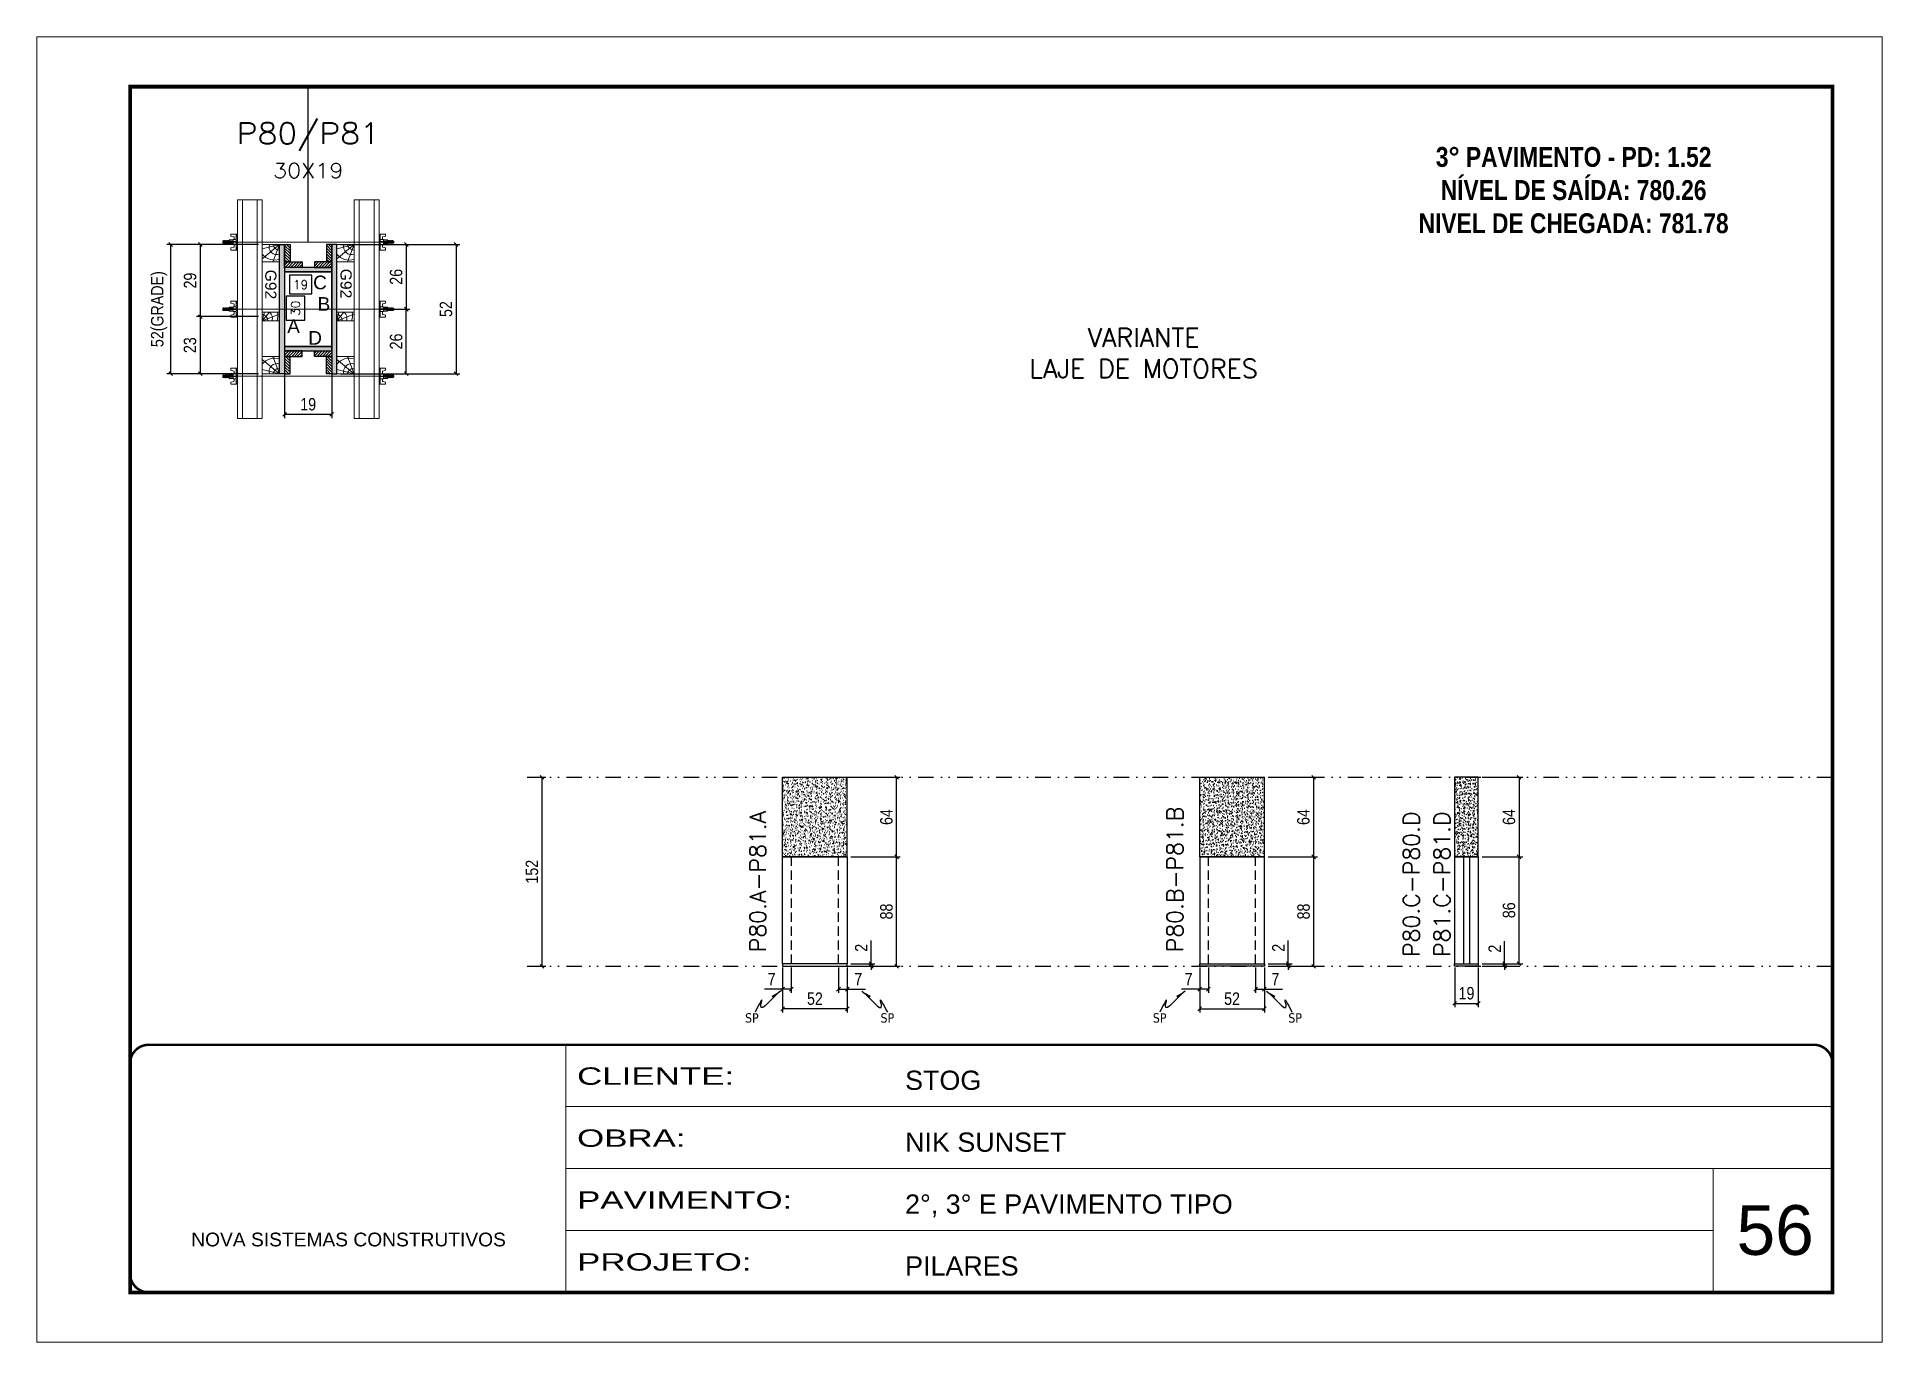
# Model space of a CAD drawing. Extents: x 808 to 7089, y -98 to 17032.
# Drawn here: x 5563 to 7048, y 1051 to 2101 of the extents above; entities that cross this region are included whole.
import ezdxf
from ezdxf.enums import TextEntityAlignment as Align

# ---------------------------------------------------------------- set-up
doc = ezdxf.new("R2010")
doc.units = 0
for name, pattern in [('CONTINUO', [0]), ('DASHED', [0.75, 0.5, -0.25]), ('DIVIDE2', [0.625, 0.25, -0.125, 0, -0.125, 0, -0.125]), ('HIDDEN', [0.375, 0.25, -0.125])]:
    doc.linetypes.add(name, pattern=pattern)
for name, color, linetype, lineweight in [('CARIMBO', 255, 'Continuous', 9), ('Folhas', 255, 'Continuous', 9), ('Hachura', 251, 'Continuous', 9), ('Madeira', 126, 'Continuous', 18), ('Perfil Metálico', 224, 'Continuous', 18), ('SARRAFO DE PRESSAO', 251, 'DASHED', 9), ('Texto Seção', 7, 'Continuous', 15)]:
    doc.layers.add(name, color=color, linetype=linetype, lineweight=lineweight)
for name, color, linetype in [('CHAPA', 1, 'Continuous'), ('COTA', 241, 'Continuous'), ('Cota Seção (2x)', 241, 'Continuous'), ('MEIO_PONT', 93, 'Continuous'), ('NOMENCLATURA', 7, 'Continuous'), ('Nível', 160, 'Continuous'), ('Painéis', 200, 'Continuous'), ('SARR_2.2x7', 40, 'Continuous'), ('SARRAFO', 251, 'Continuous'), ('Sarrafo de Pressão', 42, 'HIDDEN'), ('texto', 7, 'Continuous'), ('Texto de Titulo', 7, 'Continuous'), ('Texto Qtd Sarr', 242, 'Continuous'), ('TEXTO_GERAL', 7, 'Continuous')]:
    doc.layers.add(name, color=color, linetype=linetype)
doc.styles.add('ARIAL', font='arial.ttf')
doc.styles.add('COTA TECNICA', font='techl___.ttf', dxfattribs={"height": 10})
doc.styles.add('COTA TECNICA 2X', font='techl___.ttf', dxfattribs={"height": 10})
doc.styles.add('COTA TECNICA-50', font='techl___.ttf', dxfattribs={"height": 10})
doc.styles.add('REGUA-120', font='ROMANS.shx', dxfattribs={"height": 15})
doc.styles.add('ROMANC', font='techb___.ttf', dxfattribs={"height": 2.5})
doc.styles.add('ROMANS', font='romans.shx')
doc.styles.add('SANSSERIF', font='sas_____.pfb')
doc.styles.get("Standard").update_dxf_attribs({"font": 'arial.ttf'})
doc.styles.add('Tecnologia', font='')
doc.styles.get('Tecnologia').set_extended_font_data('Forgotten Futurist')
doc.dimstyles.new('COTA PAINEL-50', dxfattribs={"dimtxt": 10, "dimasz": 3, "dimexe": 3, "dimexo": 3, "dimgap": 3, "dimtad": 1, "dimdec": 1, "dimzin": 12, "dimdsep": 46, "dimtxsty": 'COTA TECNICA-50', "dimblk1": 'OBLIQUE', "dimblk2": 'OBLIQUE', "dimsah": 1, "dimcen": 0.9, "dimclrd": 4, "dimclre": 4, "dimclrt": 240, "dimadec": 1, "dimazin": 3, "dimtfac": 1, "dimtdec": 1, "dimtmove": 0, "dimatfit": 3, "dimfxl": 1, "dimtolj": 1, "dimtzin": 12, "dimarcsym": 0})
doc.dimstyles.new('PAINEL', dxfattribs={"dimtxt": 10, "dimasz": 3, "dimexe": 3, "dimexo": 3, "dimgap": 3, "dimtad": 1, "dimdec": 1, "dimzin": 12, "dimdsep": 46, "dimtxsty": 'COTA TECNICA', "dimblk1": 'OBLIQUE', "dimblk2": 'OBLIQUE', "dimsah": 1, "dimcen": 0.9, "dimclrd": 4, "dimclre": 4, "dimclrt": 240, "dimadec": 1, "dimazin": 3, "dimtfac": 1, "dimtdec": 1, "dimtmove": 0, "dimatfit": 3, "dimfxl": 1, "dimtolj": 1, "dimtzin": 12, "dimarcsym": 0})
doc.dimstyles.new('SECAO PILAR', dxfattribs={"dimtxt": 10, "dimasz": 3, "dimexe": 3, "dimexo": 3, "dimgap": 3, "dimtad": 1, "dimdec": 1, "dimlfac": 0.5, "dimzin": 12, "dimdsep": 46, "dimtxsty": 'COTA TECNICA 2X', "dimblk1": 'OBLIQUE', "dimblk2": 'OBLIQUE', "dimsah": 1, "dimcen": 0.9, "dimclrd": 256, "dimclre": 256, "dimclrt": 256, "dimadec": 1, "dimazin": 3, "dimtfac": 1, "dimtdec": 1, "dimtmove": 0, "dimatfit": 3, "dimfxl": 1, "dimtolj": 1, "dimtzin": 12, "dimarcsym": 0})
doc.dimstyles.new('SECÇÃO 2', dxfattribs={"dimtxt": 7, "dimasz": 6, "dimexe": 0.18, "dimexo": 2, "dimgap": -4, "dimtad": 3, "dimdec": 1, "dimlfac": 0.5, "dimzin": 12, "dimdsep": 46, "dimtxsty": 'ROMANS', "dimblk": 'ARCHTICK', "dimcen": 0.09, "dimse1": 1, "dimse2": 1, "dimsd1": 1, "dimsd2": 1, "dimclrd": 180, "dimclre": 5, "dimclrt": 1, "dimadec": 0, "dimazin": 3, "dimtfac": 1, "dimtdec": 1, "dimtofl": 0, "dimtmove": 0, "dimatfit": 3, "dimldrblk": 'ARCHTICK', "dimfxl": 1, "dimtolj": 1, "dimtzin": 0, "dimarcsym": 0})
doc.dimstyles.get("Standard").update_dxf_attribs({"dimtxt": 0.18, "dimasz": 0.18, "dimexe": 0.18, "dimexo": 0.0625, "dimgap": 0.09, "dimtad": 0, "dimtih": 1, "dimtoh": 1, "dimdec": 4, "dimzin": 0, "dimdsep": 46, "dimtxsty": 'Standard', "dimcen": 0.09, "dimadec": 0, "dimazin": 0, "dimtfac": 1, "dimtdec": 4, "dimtofl": 0, "dimtmove": 0, "dimatfit": 3, "dimfxl": 1, "dimtolj": 1, "dimtzin": 0, "dimarcsym": 0})
pattern_1 = [(135, (-17128.8774, 11332.9507), (-1.12253202, -1.12253202), [])]
pattern_2 = [(135, (-17128.8774, 11057.9507), (-1.12253202, -1.12253202), [])]
pattern_3 = [(45, (15265.4826, 24739.807), (-1.12253202, 1.12253202), [])]
pattern_4 = [(45, (15265.4826, 24699.807), (-1.12253202, 1.12253202), [])]

msp = doc.modelspace()

# ---------------------------------------------------------------- texts
at = {"layer": 'CARIMBO', "style": 'ARIAL'}
msp.add_text('56', height=40, dxfattribs=at).set_placement((6931.03, 1121.15))
at = {"layer": 'NOMENCLATURA', "color": 2, "insert": (6799.91, 2039.14), "char_height": 16, "attachment_point": 2, "style": 'ROMANC'}
msp.add_mtext_dynamic_manual_height_columns('\\P3° PAVIMENTO - PD: 1.52\\PNÍVEL DE SAÍDA: 780.26\\PNIVEL DE CHEGADA: 781.78', width=328.3607, gutter_width=1, heights=[0], dxfattribs=at)
at = {"layer": 'texto', "color": 0, "char_height": 7.5, "attachment_point": 5}
for insert in [(6138.57, 1311.74), (6247.59, 1311.74), (6466.76, 1311.74), (6575.79, 1311.74)]:
    msp.add_mtext('{\\fTahoma|b0|i0|c0|p34;\\C4;SP}', dxfattribs=dict(at, insert=insert))
at = {"layer": 'Texto Seção', "insert": (6252.92, 1826.68), "char_height": 15, "width": 401.7274, "attachment_point": 7, "style": 'REGUA-120'}
msp.add_mtext('\\pxqc;VARIANTE\\PLAJE DE MOTORES', dxfattribs=at)
at = {"layer": 'Texto Seção', "char_height": 13, "width": 285.3299, "attachment_point": 7, "rotation": 90, "style": 'REGUA-120'}
for s, insert in [('P80.A-P81.A', (6149.88, 1364.67)), ('P80.B-P81.B', (6485.54, 1364.67)), ('P80.C-P80.D', (6675.85, 1360.83)), ('P81.C-P81.D', (6700.46, 1360.83))]:
    msp.add_mtext(s, dxfattribs=dict(at, insert=insert))
at = {"layer": 'TEXTO_GERAL', "color": 0, "linetype": 'Continuous', "style": 'SANSSERIF'}
for p in [(5751.43, 1913.73), (5811.98, 1914.48)]:
    msp.add_text('G92', height=9, rotation=270, dxfattribs=at).set_placement(p, align=Align.MIDDLE_LEFT)
at = {"layer": 'TEXTO_GERAL', "style": 'ARIAL'}
for s, p in [('C', (5791.03, 1903.47)), ('B', (5794.14, 1886.16)), ('A', (5769.71, 1868.19)), ('D', (5787.03, 1858.87))]:
    msp.add_text(s, height=11, dxfattribs=at).set_placement(p, align=Align.MIDDLE_CENTER)

# ---------------------------------------------------------------- blocks, each defined once
blk = doc.blocks.new('9999999999')
at = {"color": 30, "linetype": 'CONTINUO'}
for p, q in [((98564.6, 34230.2), (98564.6, 34429.4)), ((98564.6, 34379.6), (99584, 34379.6)), ((98564.6, 34329.8), (99488, 34329.8)), ((99584, 34329.8), (99488, 34329.8)), ((99488, 34329.8), (99488, 34230.2)), ((98564.6, 34280), (99488, 34280))]:
    blk.add_line(p, q, dxfattribs=at)
at = {"color": 30, "linetype": 'CONTINUO', "const_width": 2}
blk.add_lwpolyline([(99584, 34230.2), (99584, 34414.4, 0.414214), (99569, 34429.4), (98229, 34429.4, 0.414214), (98214, 34414.4), (98214, 34245.2, 0.414214), (98229, 34230.2), (99584, 34230.2)], format="xyb", dxfattribs=at)
at = {"layer": 'Folhas'}
blk.add_lwpolyline([(98139, 34190.2), (99624, 34190.2), (99624, 35240.2), (98139, 35240.2)], close=True, dxfattribs=at)
at = {"layer": 'Folhas', "color": 30, "const_width": 3}
blk.add_lwpolyline([(98214, 34230.2), (99584, 34230.2), (99584, 35200.2), (98214, 35200.2)], close=True, dxfattribs=at)
at = {"color": 7, "linetype": 'Continuous', "ltscale": 5, "style": 'ARIAL'}
for s, height, p in [('STOG', 15.48, (98837.7, 34393.1)), ('NIK SUNSET', 15.48, (98837.7, 34343.3)), ('2°, 3° E PAVIMENTO TIPO', 15.483, (98837.7, 34293.5)), ('NOVA SISTEMAS CONSTRUTIVOS', 11.059, (98263.2, 34267.2)), ('PILARES', 15.48, (98837.7, 34243.7))]:
    blk.add_text(s, height=height, dxfattribs=at).set_placement(p)
at = {"layer": 'Folhas', "color": 7, "style": 'Tecnologia', "width": 1.5}
for s, p in [('CLIENTE:', (98573.7, 34397.2)), ('OBRA:', (98573.7, 34347.3)), ('PAVIMENTO:', (98573.7, 34297.5)), ('PROJETO:', (98573.7, 34247.7))]:
    blk.add_text(s, height=14, dxfattribs=at).set_placement(p)
blk = doc.blocks.new('_Oblique')
at = {"color": 0, "linetype": 'ByBlock', "lineweight": -2}
blk.add_line((-0.5, -0.5), (0.5, 0.5), dxfattribs=at)
blk = doc.blocks.new('*D1608')
at = {"layer": 'COTA', "color": 4, "lineweight": -2, "transparency": 16777216}
for p, q in [((5960.8, 1505.4), (5972.7, 1505.4)), ((5969.7, 1353.4), (5969.7, 1505.4)), ((5960.8, 1353.4), (5972.7, 1353.4))]:
    blk.add_line(p, q, dxfattribs=at)
at = {"layer": 'Defpoints', "color": 0, "transparency": 16777216}
for p in [(5957.8, 1505.4), (5969.7, 1505.4), (5957.8, 1353.4)]:
    blk.add_point(p, dxfattribs=at)
at = {"layer": 'COTA', "color": 4, "lineweight": -2, "transparency": 16777216, "xscale": 3, "yscale": 3, "zscale": 3}
for p, rotation in [((5969.7, 1505.4), 90), ((5969.7, 1353.4), 270)]:
    blk.add_blockref('_Oblique', p, dxfattribs=dict(at, rotation=rotation))
at = {"layer": 'COTA', "color": 240, "transparency": 16777216, "insert": (5961.6, 1429.4), "char_height": 10, "attachment_point": 5, "rotation": 90, "style": 'COTA TECNICA-50'}
blk.add_mtext('\\A1;152', dxfattribs=at)
blk = doc.blocks.new('*D203')
at = {"layer": 'COTA', "color": 4, "lineweight": -2, "transparency": 16777216}
for p, q in [((6163.3, 1352.4), (6163.3, 1316.1)), ((6215.3, 1352.4), (6215.3, 1316.1)), ((6215.3, 1319.1), (6163.3, 1319.1))]:
    blk.add_line(p, q, dxfattribs=at)
at = {"layer": 'Defpoints', "color": 0, "transparency": 16777216}
for p in [(6163.3, 1355.4), (6215.3, 1355.4), (6163.3, 1319.1)]:
    blk.add_point(p, dxfattribs=at)
at = {"layer": 'COTA', "color": 4, "lineweight": -2, "transparency": 16777216, "xscale": 3, "yscale": 3, "zscale": 3, "rotation": 180}
blk.add_blockref('_Oblique', (6163.3, 1319.1), dxfattribs=at)
at = {"layer": 'COTA', "color": 4, "lineweight": -2, "transparency": 16777216, "xscale": 3, "yscale": 3, "zscale": 3}
blk.add_blockref('_Oblique', (6215.3, 1319.1), dxfattribs=at)
at = {"layer": 'COTA', "color": 240, "transparency": 16777216, "insert": (6189.3, 1327.2), "char_height": 10, "attachment_point": 5, "style": 'COTA TECNICA'}
blk.add_mtext('\\A1;52', dxfattribs=at)
blk = doc.blocks.new('*D204')
at = {"layer": 'COTA', "color": 4, "lineweight": -2, "transparency": 16777216}
for p, q in [((6208.3, 1352.4), (6208.3, 1331.9)), ((6215.3, 1350.4), (6215.3, 1331.9)), ((6208.3, 1334.9), (6215.3, 1334.9)), ((6215.3, 1334.9), (6230.1, 1334.9))]:
    blk.add_line(p, q, dxfattribs=at)
at = {"layer": 'Defpoints', "color": 0, "transparency": 16777216}
for p in [(6208.3, 1355.4), (6215.3, 1353.4), (6215.3, 1334.9)]:
    blk.add_point(p, dxfattribs=at)
at = {"layer": 'COTA', "color": 4, "lineweight": -2, "transparency": 16777216, "xscale": 3, "yscale": 3, "zscale": 3, "rotation": 180}
blk.add_blockref('_Oblique', (6208.3, 1334.9), dxfattribs=at)
at = {"layer": 'COTA', "color": 4, "lineweight": -2, "transparency": 16777216, "xscale": 3, "yscale": 3, "zscale": 3}
blk.add_blockref('_Oblique', (6215.3, 1334.9), dxfattribs=at)
at = {"layer": 'COTA', "color": 240, "transparency": 16777216, "insert": (6224.2, 1343), "char_height": 10, "attachment_point": 5, "style": 'COTA TECNICA-50'}
blk.add_mtext('\\A1;7', dxfattribs=at)
blk = doc.blocks.new('*D205')
at = {"layer": 'COTA', "color": 4, "lineweight": -2, "transparency": 16777216}
for p, q in [((6170.3, 1352.4), (6170.3, 1331.9)), ((6163.3, 1350.4), (6163.3, 1331.9)), ((6163.3, 1334.9), (6148.6, 1334.9)), ((6170.3, 1334.9), (6163.3, 1334.9))]:
    blk.add_line(p, q, dxfattribs=at)
at = {"layer": 'Defpoints', "color": 0, "transparency": 16777216}
for p in [(6163.3, 1353.4), (6170.3, 1355.4), (6163.3, 1334.9)]:
    blk.add_point(p, dxfattribs=at)
at = {"layer": 'COTA', "color": 4, "lineweight": -2, "transparency": 16777216, "xscale": 3, "yscale": 3, "zscale": 3, "rotation": 180}
blk.add_blockref('_Oblique', (6163.3, 1334.9), dxfattribs=at)
at = {"layer": 'COTA', "color": 4, "lineweight": -2, "transparency": 16777216, "xscale": 3, "yscale": 3, "zscale": 3}
blk.add_blockref('_Oblique', (6170.3, 1334.9), dxfattribs=at)
at = {"layer": 'COTA', "color": 240, "transparency": 16777216, "insert": (6154.5, 1343), "char_height": 10, "attachment_point": 5, "style": 'COTA TECNICA-50'}
blk.add_mtext('\\A1;7', dxfattribs=at)
blk = doc.blocks.new('*D206')
at = {"layer": 'COTA', "color": 4, "linetype": 'ByBlock', "lineweight": -2, "transparency": 16777216}
for p, q in [((6218.3, 1441.4), (6258, 1441.4)), ((6255, 1353.4), (6255, 1441.4)), ((6218.3, 1353.4), (6258, 1353.4))]:
    blk.add_line(p, q, dxfattribs=at)
at = {"layer": 'Defpoints', "color": 0, "linetype": 'ByBlock', "transparency": 16777216}
for p in [(6215.3, 1441.4), (6255, 1441.4), (6215.3, 1353.4)]:
    blk.add_point(p, dxfattribs=at)
at = {"layer": 'COTA', "color": 4, "linetype": 'ByBlock', "lineweight": -2, "transparency": 16777216, "xscale": 3, "yscale": 3, "zscale": 3}
for p, rotation in [((6255, 1441.4), 90), ((6255, 1353.4), 270)]:
    blk.add_blockref('_Oblique', p, dxfattribs=dict(at, rotation=rotation))
at = {"layer": 'COTA', "color": 240, "linetype": 'ByBlock', "transparency": 16777216, "insert": (6246.9, 1397.4), "char_height": 10, "attachment_point": 5, "rotation": 90, "style": 'COTA TECNICA'}
blk.add_mtext('\\A1;88', dxfattribs=at)
blk = doc.blocks.new('*D207')
at = {"layer": 'COTA', "color": 4, "lineweight": -2, "transparency": 16777216}
for p, q in [((6234.6, 1355.4), (6234.6, 1374.2)), ((6218.3, 1355.4), (6237.6, 1355.4)), ((6218.3, 1353.4), (6237.6, 1353.4)), ((6234.6, 1353.4), (6234.6, 1355.4)), ((6234.6, 1353.4), (6234.6, 1350.4))]:
    blk.add_line(p, q, dxfattribs=at)
at = {"layer": 'Defpoints', "color": 0, "transparency": 16777216}
for p in [(6215.3, 1355.4), (6215.3, 1353.4), (6234.6, 1353.4)]:
    blk.add_point(p, dxfattribs=at)
at = {"layer": 'COTA', "color": 4, "lineweight": -2, "transparency": 16777216, "xscale": 3, "yscale": 3, "zscale": 3}
for p, rotation in [((6234.6, 1355.4), 270), ((6234.6, 1353.4), 90)]:
    blk.add_blockref('_Oblique', p, dxfattribs=dict(at, rotation=rotation))
at = {"layer": 'COTA', "color": 240, "transparency": 16777216, "insert": (6226.6, 1368.2), "char_height": 10, "attachment_point": 5, "rotation": 90, "style": 'COTA TECNICA-50'}
blk.add_mtext('\\A1;2', dxfattribs=at)
blk = doc.blocks.new('*D208')
at = {"layer": 'COTA', "color": 4, "linetype": 'ByBlock', "lineweight": -2, "transparency": 16777216}
for p, q in [((6218.3, 1441.4), (6258, 1441.4)), ((6255, 1353.4), (6255, 1441.4)), ((6218.3, 1353.4), (6258, 1353.4))]:
    blk.add_line(p, q, dxfattribs=at)
at = {"layer": 'Defpoints', "color": 0, "linetype": 'ByBlock', "transparency": 16777216}
for p in [(6215.3, 1441.4), (6255, 1441.4), (6215.3, 1353.4)]:
    blk.add_point(p, dxfattribs=at)
at = {"layer": 'COTA', "color": 4, "linetype": 'ByBlock', "lineweight": -2, "transparency": 16777216, "xscale": 3, "yscale": 3, "zscale": 3}
for p, rotation in [((6255, 1441.4), 90), ((6255, 1353.4), 270)]:
    blk.add_blockref('_Oblique', p, dxfattribs=dict(at, rotation=rotation))
at = {"layer": 'COTA', "color": 240, "linetype": 'ByBlock', "transparency": 16777216, "insert": (6246.9, 1397.4), "char_height": 10, "attachment_point": 5, "rotation": 90, "style": 'COTA TECNICA'}
blk.add_mtext('\\A1;88', dxfattribs=at)
blk = doc.blocks.new('*D209')
at = {"layer": 'COTA', "color": 4, "lineweight": -2, "transparency": 16777216}
for p, q in [((6184.3, 1505.4), (6258, 1505.4)), ((6255, 1441.4), (6255, 1505.4)), ((6218.3, 1441.4), (6258, 1441.4))]:
    blk.add_line(p, q, dxfattribs=at)
at = {"layer": 'Defpoints', "color": 0, "transparency": 16777216}
for p in [(6181.3, 1505.4), (6255, 1505.4), (6215.3, 1441.4)]:
    blk.add_point(p, dxfattribs=at)
at = {"layer": 'COTA', "color": 4, "lineweight": -2, "transparency": 16777216, "xscale": 3, "yscale": 3, "zscale": 3}
for p, rotation in [((6255, 1505.4), 90), ((6255, 1441.4), 270)]:
    blk.add_blockref('_Oblique', p, dxfattribs=dict(at, rotation=rotation))
at = {"layer": 'COTA', "color": 240, "transparency": 16777216, "insert": (6246.9, 1473.4), "char_height": 10, "attachment_point": 5, "rotation": 90, "style": 'COTA TECNICA-50'}
blk.add_mtext('\\A1;64', dxfattribs=at)
blk = doc.blocks.new('*D210')
at = {"layer": 'COTA', "color": 4, "lineweight": -2, "transparency": 16777216}
for p, q in [((6499, 1352.4), (6499, 1316.1)), ((6551, 1352.4), (6551, 1316.1)), ((6499, 1319.1), (6551, 1319.1))]:
    blk.add_line(p, q, dxfattribs=at)
at = {"layer": 'Defpoints', "color": 0, "transparency": 16777216}
for p in [(6499, 1355.4), (6551, 1355.4), (6551, 1319.1)]:
    blk.add_point(p, dxfattribs=at)
at = {"layer": 'COTA', "color": 4, "lineweight": -2, "transparency": 16777216, "xscale": 3, "yscale": 3, "zscale": 3, "rotation": 180}
blk.add_blockref('_Oblique', (6499, 1319.1), dxfattribs=at)
at = {"layer": 'COTA', "color": 4, "lineweight": -2, "transparency": 16777216, "xscale": 3, "yscale": 3, "zscale": 3}
blk.add_blockref('_Oblique', (6551, 1319.1), dxfattribs=at)
at = {"layer": 'COTA', "color": 240, "transparency": 16777216, "insert": (6525, 1327.2), "char_height": 10, "attachment_point": 5, "style": 'COTA TECNICA'}
blk.add_mtext('\\A1;52', dxfattribs=at)
blk = doc.blocks.new('*D211')
at = {"layer": 'COTA', "color": 4, "lineweight": -2, "transparency": 16777216}
for p, q in [((6506, 1352.4), (6506, 1331.9)), ((6499, 1350.4), (6499, 1331.9)), ((6499, 1334.9), (6484.3, 1334.9)), ((6506, 1334.9), (6499, 1334.9))]:
    blk.add_line(p, q, dxfattribs=at)
at = {"layer": 'Defpoints', "color": 0, "transparency": 16777216}
for p in [(6499, 1353.4), (6506, 1355.4), (6499, 1334.9)]:
    blk.add_point(p, dxfattribs=at)
at = {"layer": 'COTA', "color": 4, "lineweight": -2, "transparency": 16777216, "xscale": 3, "yscale": 3, "zscale": 3, "rotation": 180}
blk.add_blockref('_Oblique', (6499, 1334.9), dxfattribs=at)
at = {"layer": 'COTA', "color": 4, "lineweight": -2, "transparency": 16777216, "xscale": 3, "yscale": 3, "zscale": 3}
blk.add_blockref('_Oblique', (6506, 1334.9), dxfattribs=at)
at = {"layer": 'COTA', "color": 240, "transparency": 16777216, "insert": (6490.1, 1343), "char_height": 10, "attachment_point": 5, "style": 'COTA TECNICA-50'}
blk.add_mtext('\\A1;7', dxfattribs=at)
blk = doc.blocks.new('*D212')
at = {"layer": 'COTA', "color": 4, "lineweight": -2, "transparency": 16777216}
for p, q in [((6544, 1352.4), (6544, 1331.9)), ((6551, 1350.4), (6551, 1331.9)), ((6544, 1334.9), (6551, 1334.9)), ((6551, 1334.9), (6565.7, 1334.9))]:
    blk.add_line(p, q, dxfattribs=at)
at = {"layer": 'Defpoints', "color": 0, "transparency": 16777216}
for p in [(6544, 1355.4), (6551, 1353.4), (6551, 1334.9)]:
    blk.add_point(p, dxfattribs=at)
at = {"layer": 'COTA', "color": 4, "lineweight": -2, "transparency": 16777216, "xscale": 3, "yscale": 3, "zscale": 3, "rotation": 180}
blk.add_blockref('_Oblique', (6544, 1334.9), dxfattribs=at)
at = {"layer": 'COTA', "color": 4, "lineweight": -2, "transparency": 16777216, "xscale": 3, "yscale": 3, "zscale": 3}
blk.add_blockref('_Oblique', (6551, 1334.9), dxfattribs=at)
at = {"layer": 'COTA', "color": 240, "transparency": 16777216, "insert": (6559.9, 1343), "char_height": 10, "attachment_point": 5, "style": 'COTA TECNICA-50'}
blk.add_mtext('\\A1;7', dxfattribs=at)
blk = doc.blocks.new('*D213')
at = {"layer": 'COTA', "color": 4, "linetype": 'ByBlock', "lineweight": -2, "transparency": 16777216}
for p, q in [((6554, 1441.4), (6593.7, 1441.4)), ((6590.7, 1353.4), (6590.7, 1441.4)), ((6554, 1353.4), (6593.7, 1353.4))]:
    blk.add_line(p, q, dxfattribs=at)
at = {"layer": 'Defpoints', "color": 0, "linetype": 'ByBlock', "transparency": 16777216}
for p in [(6551, 1441.4), (6590.7, 1441.4), (6551, 1353.4)]:
    blk.add_point(p, dxfattribs=at)
at = {"layer": 'COTA', "color": 4, "linetype": 'ByBlock', "lineweight": -2, "transparency": 16777216, "xscale": 3, "yscale": 3, "zscale": 3}
for p, rotation in [((6590.7, 1441.4), 90), ((6590.7, 1353.4), 270)]:
    blk.add_blockref('_Oblique', p, dxfattribs=dict(at, rotation=rotation))
at = {"layer": 'COTA', "color": 240, "linetype": 'ByBlock', "transparency": 16777216, "insert": (6582.6, 1397.4), "char_height": 10, "attachment_point": 5, "rotation": 90, "style": 'COTA TECNICA'}
blk.add_mtext('\\A1;88', dxfattribs=at)
blk = doc.blocks.new('*D214')
at = {"layer": 'COTA', "color": 4, "lineweight": -2, "transparency": 16777216}
for p, q in [((6570.3, 1355.4), (6570.3, 1374.2)), ((6554, 1355.4), (6573.3, 1355.4)), ((6554, 1353.4), (6573.3, 1353.4)), ((6570.3, 1353.4), (6570.3, 1355.4)), ((6570.3, 1353.4), (6570.3, 1350.4))]:
    blk.add_line(p, q, dxfattribs=at)
at = {"layer": 'Defpoints', "color": 0, "transparency": 16777216}
for p in [(6551, 1355.4), (6551, 1353.4), (6570.3, 1353.4)]:
    blk.add_point(p, dxfattribs=at)
at = {"layer": 'COTA', "color": 4, "lineweight": -2, "transparency": 16777216, "xscale": 3, "yscale": 3, "zscale": 3}
for p, rotation in [((6570.3, 1355.4), 270), ((6570.3, 1353.4), 90)]:
    blk.add_blockref('_Oblique', p, dxfattribs=dict(at, rotation=rotation))
at = {"layer": 'COTA', "color": 240, "transparency": 16777216, "insert": (6562.3, 1368.2), "char_height": 10, "attachment_point": 5, "rotation": 90, "style": 'COTA TECNICA-50'}
blk.add_mtext('\\A1;2', dxfattribs=at)
blk = doc.blocks.new('*D215')
at = {"layer": 'COTA', "color": 4, "linetype": 'ByBlock', "lineweight": -2, "transparency": 16777216}
for p, q in [((6554, 1441.4), (6593.7, 1441.4)), ((6590.7, 1353.4), (6590.7, 1441.4)), ((6554, 1353.4), (6593.7, 1353.4))]:
    blk.add_line(p, q, dxfattribs=at)
at = {"layer": 'Defpoints', "color": 0, "linetype": 'ByBlock', "transparency": 16777216}
for p in [(6551, 1441.4), (6590.7, 1441.4), (6551, 1353.4)]:
    blk.add_point(p, dxfattribs=at)
at = {"layer": 'COTA', "color": 4, "linetype": 'ByBlock', "lineweight": -2, "transparency": 16777216, "xscale": 3, "yscale": 3, "zscale": 3}
for p, rotation in [((6590.7, 1441.4), 90), ((6590.7, 1353.4), 270)]:
    blk.add_blockref('_Oblique', p, dxfattribs=dict(at, rotation=rotation))
at = {"layer": 'COTA', "color": 240, "linetype": 'ByBlock', "transparency": 16777216, "insert": (6582.6, 1397.4), "char_height": 10, "attachment_point": 5, "rotation": 90, "style": 'COTA TECNICA'}
blk.add_mtext('\\A1;88', dxfattribs=at)
blk = doc.blocks.new('*D57')
at = {"layer": 'COTA', "color": 4, "lineweight": -2, "transparency": 16777216}
for p, q in [((6554, 1505.4), (6593.7, 1505.4)), ((6590.7, 1441.4), (6590.7, 1505.4)), ((6554, 1441.4), (6593.7, 1441.4))]:
    blk.add_line(p, q, dxfattribs=at)
at = {"layer": 'Defpoints', "color": 0, "transparency": 16777216}
for p in [(6551, 1505.4), (6590.7, 1505.4), (6551, 1441.4)]:
    blk.add_point(p, dxfattribs=at)
at = {"layer": 'COTA', "color": 4, "lineweight": -2, "transparency": 16777216, "xscale": 3, "yscale": 3, "zscale": 3}
for p, rotation in [((6590.7, 1505.4), 90), ((6590.7, 1441.4), 270)]:
    blk.add_blockref('_Oblique', p, dxfattribs=dict(at, rotation=rotation))
at = {"layer": 'COTA', "color": 240, "transparency": 16777216, "insert": (6582.5, 1473.4), "char_height": 10, "attachment_point": 5, "rotation": 90, "style": 'COTA TECNICA-50'}
blk.add_mtext('\\A1;64', dxfattribs=at)
blk = doc.blocks.new('*D58')
at = {"layer": 'COTA', "color": 4, "lineweight": -2, "transparency": 16777216}
for p, q in [((6704.2, 1352.4), (6704.2, 1320.5)), ((6723.2, 1352.4), (6723.2, 1320.5)), ((6704.2, 1323.5), (6723.2, 1323.5))]:
    blk.add_line(p, q, dxfattribs=at)
at = {"layer": 'Defpoints', "color": 0, "transparency": 16777216}
for p in [(6704.2, 1355.4), (6723.2, 1355.4), (6723.2, 1323.5)]:
    blk.add_point(p, dxfattribs=at)
at = {"layer": 'COTA', "color": 4, "lineweight": -2, "transparency": 16777216, "xscale": 3, "yscale": 3, "zscale": 3, "rotation": 180}
blk.add_blockref('_Oblique', (6704.2, 1323.5), dxfattribs=at)
at = {"layer": 'COTA', "color": 4, "lineweight": -2, "transparency": 16777216, "xscale": 3, "yscale": 3, "zscale": 3}
blk.add_blockref('_Oblique', (6723.2, 1323.5), dxfattribs=at)
at = {"layer": 'COTA', "color": 240, "transparency": 16777216, "insert": (6713.7, 1331.6), "char_height": 10, "attachment_point": 5, "style": 'COTA TECNICA'}
blk.add_mtext('\\A1;19', dxfattribs=at)
blk = doc.blocks.new('*D59')
at = {"layer": 'COTA', "color": 4, "lineweight": -2, "transparency": 16777216}
for p, q in [((6744.4, 1355.4), (6744.4, 1373.5)), ((6726.2, 1355.4), (6747.4, 1355.4)), ((6726.2, 1353.4), (6747.4, 1353.4)), ((6744.4, 1353.4), (6744.4, 1355.4)), ((6744.4, 1353.4), (6744.4, 1350.4))]:
    blk.add_line(p, q, dxfattribs=at)
at = {"layer": 'Defpoints', "color": 0, "transparency": 16777216}
for p in [(6723.2, 1355.4), (6723.2, 1353.4), (6744.4, 1355.4)]:
    blk.add_point(p, dxfattribs=at)
at = {"layer": 'COTA', "color": 4, "lineweight": -2, "transparency": 16777216, "xscale": 3, "yscale": 3, "zscale": 3}
for p, rotation in [((6744.4, 1355.4), 270), ((6744.4, 1353.4), 90)]:
    blk.add_blockref('_Oblique', p, dxfattribs=dict(at, rotation=rotation))
at = {"layer": 'COTA', "color": 240, "transparency": 16777216, "insert": (6736.4, 1367.5), "char_height": 10, "attachment_point": 5, "rotation": 90, "style": 'COTA TECNICA-50'}
blk.add_mtext('\\A1;2', dxfattribs=at)
blk = doc.blocks.new('*D1564')
at = {"layer": 'COTA', "color": 4, "linetype": 'ByBlock', "lineweight": -2, "transparency": 16777216}
for p, q in [((6726.2, 1505.4), (6759, 1505.4)), ((6756, 1505.4), (6756, 1441.4)), ((6726.2, 1441.4), (6759, 1441.4))]:
    blk.add_line(p, q, dxfattribs=at)
at = {"layer": 'Defpoints', "color": 0, "linetype": 'ByBlock', "transparency": 16777216}
for p in [(6723.2, 1505.4), (6723.2, 1441.4), (6756, 1441.4)]:
    blk.add_point(p, dxfattribs=at)
at = {"layer": 'COTA', "color": 4, "linetype": 'ByBlock', "lineweight": -2, "transparency": 16777216, "xscale": 3, "yscale": 3, "zscale": 3}
for p, rotation in [((6756, 1505.4), 90), ((6756, 1441.4), 270)]:
    blk.add_blockref('_Oblique', p, dxfattribs=dict(at, rotation=rotation))
at = {"layer": 'COTA', "color": 240, "linetype": 'ByBlock', "transparency": 16777216, "insert": (6747.9, 1473.4), "char_height": 10, "attachment_point": 5, "rotation": 90, "style": 'COTA TECNICA'}
blk.add_mtext('\\A1;64', dxfattribs=at)
blk = doc.blocks.new('*D60')
at = {"layer": 'COTA', "color": 4, "lineweight": -2, "transparency": 16777216}
for p, q in [((6726.2, 1441.4), (6759, 1441.4)), ((6756, 1355.4), (6756, 1441.4)), ((6726.2, 1355.4), (6759, 1355.4))]:
    blk.add_line(p, q, dxfattribs=at)
at = {"layer": 'Defpoints', "color": 0, "transparency": 16777216}
for p in [(6723.2, 1441.4), (6756, 1441.4), (6723.2, 1355.4)]:
    blk.add_point(p, dxfattribs=at)
at = {"layer": 'COTA', "color": 4, "lineweight": -2, "transparency": 16777216, "xscale": 3, "yscale": 3, "zscale": 3}
for p, rotation in [((6756, 1441.4), 90), ((6756, 1355.4), 270)]:
    blk.add_blockref('_Oblique', p, dxfattribs=dict(at, rotation=rotation))
at = {"layer": 'COTA', "color": 240, "transparency": 16777216, "insert": (6747.9, 1398.4), "char_height": 10, "attachment_point": 5, "rotation": 90, "style": 'COTA TECNICA-50'}
blk.add_mtext('\\A1;86', dxfattribs=at)
blk = doc.blocks.new('titulo1')
at = {"layer": 'Defpoints', "color": 252, "linetype": 'HIDDEN', "ltscale": 2}
blk.add_line((0, 0), (0, 125), dxfattribs=at)
at = {"layer": 'Defpoints', "style": 'ROMANS', "oblique": 15}
blk.add_attdef('FOLHA', text='', height=10, dxfattribs=at).set_placement((0, 15.6), align=Align.MIDDLE_CENTER)
at = {"layer": 'Texto Qtd Sarr', "color": 3, "style": 'ROMANS', "oblique": 15}
for tag, height, p in [('TITULO', 17, (0, 71.4)), ('SEÇÃO', 12, (0, 41.5))]:
    blk.add_attdef(tag, text='', height=height, dxfattribs=at).set_placement(p, align=Align.MIDDLE_CENTER)
blk = doc.blocks.new('*D61')
at = {"layer": 'Cota Seção (2x)', "color": 180, "lineweight": -2, "transparency": 16777216}
for p, q in [((5778.8, 1892.4), (5763.8, 1892.4)), ((5763.8, 1892.4), (5763.8, 1873.1)), ((5778.8, 1873.1), (5778.8, 1892.4)), ((5763.8, 1873.1), (5778.8, 1873.1))]:
    blk.add_line(p, q, dxfattribs=at)
at = {"layer": 'Defpoints', "color": 0, "transparency": 16777216}
for p in [(5760.3, 1931.5), (5760.3, 1871.5), (5782.8, 1871.5)]:
    blk.add_point(p, dxfattribs=at)
at = {"layer": 'Cota Seção (2x)', "color": 1, "transparency": 16777216, "insert": (5771.3, 1882.7), "char_height": 7, "attachment_point": 5, "rotation": 90, "style": 'ROMANS'}
blk.add_mtext('\\A1;30', dxfattribs=at)
blk = doc.blocks.new('_ArchTick')
at = {"color": 0, "linetype": 'ByBlock', "const_width": 0.15}
blk.add_lwpolyline([(-0.5, -0.5), (0.5, 0.5)], dxfattribs=at)
blk = doc.blocks.new('*D62')
at = {"layer": 'Cota Seção (2x)', "color": 180, "lineweight": -2, "transparency": 16777216}
for p, q in [((5784.4, 1909.2), (5766.4, 1909.2)), ((5766.4, 1909.2), (5766.4, 1894.2)), ((5784.4, 1894.2), (5784.4, 1909.2)), ((5766.4, 1894.2), (5784.4, 1894.2))]:
    blk.add_line(p, q, dxfattribs=at)
at = {"layer": 'Defpoints', "color": 0, "transparency": 16777216}
for p in [(5762.5, 1927), (5800.5, 1927), (5800.5, 1890.2)]:
    blk.add_point(p, dxfattribs=at)
at = {"layer": 'Cota Seção (2x)', "color": 1, "transparency": 16777216, "insert": (5775.4, 1901.7), "char_height": 7, "attachment_point": 5, "style": 'ROMANS'}
blk.add_mtext('\\A1;19', dxfattribs=at)
blk = doc.blocks.new('*D1565')
at = {"layer": 'Cota Seção (2x)', "lineweight": -2, "transparency": 16777216}
for p, q in [((5762.5, 1845.4), (5762.5, 1794.4)), ((5800.5, 1845.4), (5800.5, 1794.4)), ((5762.5, 1797.4), (5800.5, 1797.4))]:
    blk.add_line(p, q, dxfattribs=at)
at = {"layer": 'Defpoints', "color": 0, "transparency": 16777216}
for p in [(5762.5, 1848.4), (5800.5, 1848.4), (5800.5, 1797.4)]:
    blk.add_point(p, dxfattribs=at)
at = {"layer": 'Cota Seção (2x)', "lineweight": -2, "transparency": 16777216, "xscale": 3, "yscale": 3, "zscale": 3, "rotation": 180}
blk.add_blockref('_Oblique', (5762.5, 1797.4), dxfattribs=at)
at = {"layer": 'Cota Seção (2x)', "lineweight": -2, "transparency": 16777216, "xscale": 3, "yscale": 3, "zscale": 3}
blk.add_blockref('_Oblique', (5800.5, 1797.4), dxfattribs=at)
at = {"layer": 'Cota Seção (2x)', "transparency": 16777216, "insert": (5781.5, 1805.4), "char_height": 10, "attachment_point": 5, "style": 'COTA TECNICA 2X'}
blk.add_mtext('\\A1;19', dxfattribs=at)
blk = doc.blocks.new('*D63')
at = {"layer": 'Cota Seção (2x)', "lineweight": -2, "transparency": 16777216}
for p, q in [((5741.5, 1934), (5667.8, 1934)), ((5670.8, 1934), (5670.8, 1830)), ((5741.5, 1830), (5667.8, 1830))]:
    blk.add_line(p, q, dxfattribs=at)
at = {"layer": 'Defpoints', "color": 0, "transparency": 16777216}
for p in [(5744.5, 1934), (5670.8, 1830), (5744.5, 1830)]:
    blk.add_point(p, dxfattribs=at)
at = {"layer": 'Cota Seção (2x)', "lineweight": -2, "transparency": 16777216, "xscale": 3, "yscale": 3, "zscale": 3}
for p, rotation in [((5670.8, 1934), 90), ((5670.8, 1830), 270)]:
    blk.add_blockref('_Oblique', p, dxfattribs=dict(at, rotation=rotation))
at = {"layer": 'Cota Seção (2x)', "transparency": 16777216, "insert": (5661.5, 1882), "char_height": 10, "attachment_point": 5, "rotation": 90, "style": 'COTA TECNICA 2X'}
blk.add_mtext('\\A1;52(GRADE)', dxfattribs=at)
blk = doc.blocks.new('*D64')
at = {"layer": 'Cota Seção (2x)', "lineweight": -2, "transparency": 16777216}
for p, q in [((5741.5, 1934), (5691.6, 1934)), ((5694.6, 1934), (5694.6, 1876)), ((5741.5, 1876), (5691.6, 1876))]:
    blk.add_line(p, q, dxfattribs=at)
at = {"layer": 'Defpoints', "color": 0, "transparency": 16777216}
for p in [(5744.5, 1934), (5694.6, 1876), (5744.5, 1876)]:
    blk.add_point(p, dxfattribs=at)
at = {"layer": 'Cota Seção (2x)', "lineweight": -2, "transparency": 16777216, "xscale": 3, "yscale": 3, "zscale": 3}
for p, rotation in [((5694.6, 1934), 90), ((5694.6, 1876), 270)]:
    blk.add_blockref('_Oblique', p, dxfattribs=dict(at, rotation=rotation))
at = {"layer": 'Cota Seção (2x)', "transparency": 16777216, "insert": (5686.5, 1905), "char_height": 10, "attachment_point": 5, "rotation": 90, "style": 'COTA TECNICA 2X'}
blk.add_mtext('\\A1;29', dxfattribs=at)
blk = doc.blocks.new('*D65')
at = {"layer": 'Cota Seção (2x)', "lineweight": -2, "transparency": 16777216}
for p, q in [((5741.5, 1876), (5691.6, 1876)), ((5694.6, 1876), (5694.6, 1830)), ((5741.5, 1830), (5691.6, 1830))]:
    blk.add_line(p, q, dxfattribs=at)
at = {"layer": 'Defpoints', "color": 0, "transparency": 16777216}
for p in [(5744.5, 1876), (5694.6, 1830), (5744.5, 1830)]:
    blk.add_point(p, dxfattribs=at)
at = {"layer": 'Cota Seção (2x)', "lineweight": -2, "transparency": 16777216, "xscale": 3, "yscale": 3, "zscale": 3}
for p, rotation in [((5694.6, 1876), 90), ((5694.6, 1830), 270)]:
    blk.add_blockref('_Oblique', p, dxfattribs=dict(at, rotation=rotation))
at = {"layer": 'Cota Seção (2x)', "transparency": 16777216, "insert": (5686.4, 1853), "char_height": 10, "attachment_point": 5, "rotation": 90, "style": 'COTA TECNICA 2X'}
blk.add_mtext('\\A1;23', dxfattribs=at)
blk = doc.blocks.new('*D66')
at = {"layer": 'Cota Seção (2x)', "lineweight": -2, "transparency": 16777216}
for p, q in [((5807.5, 1934), (5903.5, 1934)), ((5900.5, 1934), (5900.5, 1830)), ((5807.5, 1830), (5903.5, 1830))]:
    blk.add_line(p, q, dxfattribs=at)
at = {"layer": 'Defpoints', "color": 0, "transparency": 16777216}
for p in [(5804.5, 1934), (5804.5, 1830), (5900.5, 1830)]:
    blk.add_point(p, dxfattribs=at)
at = {"layer": 'Cota Seção (2x)', "lineweight": -2, "transparency": 16777216, "xscale": 3, "yscale": 3, "zscale": 3}
for p, rotation in [((5900.5, 1934), 90), ((5900.5, 1830), 270)]:
    blk.add_blockref('_Oblique', p, dxfattribs=dict(at, rotation=rotation))
at = {"layer": 'Cota Seção (2x)', "transparency": 16777216, "insert": (5892.4, 1882), "char_height": 10, "attachment_point": 5, "rotation": 90, "style": 'COTA TECNICA 2X'}
blk.add_mtext('\\A1;52', dxfattribs=at)
blk = doc.blocks.new('*D67')
at = {"layer": 'Cota Seção (2x)', "lineweight": -2, "transparency": 16777216}
for p, q in [((5841.5, 1934), (5863.4, 1934)), ((5860.4, 1934), (5860.4, 1882)), ((5841.5, 1882), (5863.4, 1882))]:
    blk.add_line(p, q, dxfattribs=at)
at = {"layer": 'Defpoints', "color": 0, "transparency": 16777216}
for p in [(5838.5, 1934), (5838.5, 1882), (5860.4, 1882)]:
    blk.add_point(p, dxfattribs=at)
at = {"layer": 'Cota Seção (2x)', "lineweight": -2, "transparency": 16777216, "xscale": 3, "yscale": 3, "zscale": 3}
for p, rotation in [((5860.4, 1934), 90), ((5860.4, 1882), 270)]:
    blk.add_blockref('_Oblique', p, dxfattribs=dict(at, rotation=rotation))
at = {"layer": 'Cota Seção (2x)', "transparency": 16777216, "insert": (5852.3, 1908), "char_height": 10, "attachment_point": 5, "rotation": 90, "style": 'COTA TECNICA 2X'}
blk.add_mtext('\\A1;26', dxfattribs=at)
blk = doc.blocks.new('*D68')
at = {"layer": 'Cota Seção (2x)', "lineweight": -2, "transparency": 16777216}
for p, q in [((5841.5, 1882), (5863.4, 1882)), ((5860.4, 1830), (5860.4, 1882)), ((5841.5, 1830), (5863.4, 1830))]:
    blk.add_line(p, q, dxfattribs=at)
at = {"layer": 'Defpoints', "color": 0, "transparency": 16777216}
for p in [(5838.5, 1882), (5860.4, 1882), (5838.5, 1830)]:
    blk.add_point(p, dxfattribs=at)
at = {"layer": 'Cota Seção (2x)', "lineweight": -2, "transparency": 16777216, "xscale": 3, "yscale": 3, "zscale": 3}
for p, rotation in [((5860.4, 1882), 90), ((5860.4, 1830), 270)]:
    blk.add_blockref('_Oblique', p, dxfattribs=dict(at, rotation=rotation))
at = {"layer": 'Cota Seção (2x)', "transparency": 16777216, "insert": (5852.3, 1856), "char_height": 10, "attachment_point": 5, "rotation": 90, "style": 'COTA TECNICA 2X'}
blk.add_mtext('\\A1;26', dxfattribs=at)
blk = doc.blocks.new('C')
at = {"layer": 'Hachura', "color": 0}
for p, q in [((0, 3.22), (0, -3.22)), ((0.45, 3.22), (0, 3.22)), ((0.46, 3.16), (0, 3.16)), ((0.46, 3.05), (0, 3.05)), ((0.46, 2.88), (0, 2.88)), ((0, 2.75), (0, -1.16)), ((0.46, 2.65), (0, 2.65)), ((0.46, 2.23), (0, 2.23)), ((0.46, 1.51), (0, 1.51)), ((0.39, 0.49), (0.17, 0.49)), ((0.45, -3.23), (0.45, 3.22)), ((0.45, 3.22), (2.58, 3.22)), ((1.74, 0.97), (0.45, 0.97)), ((1.45, 0.1), (0.45, 0.1)), ((1.35, 1.94), (1.35, 0.96)), ((2.58, 2.39), (1.47, 2.09)), ((1.74, -0.97), (1.74, 0.97)), ((1.74, 0.97), (1.74, 0.84)), ((1.74, 0.97), (1.74, 0.84)), ((1.74, 0.84), (3.35, 0.84)), ((3.35, 0.45), (1.74, 0.45)), ((2.58, 3.22), (2.58, 2.39)), ((3.32, 0.84), (3.32, -0.84)), ((3.35, 0.84), (3.35, -0.84)), ((3.68, 0.45), (3.35, 0.45)), ((3.84, -0.52), (3.35, 0.45)), ((3.35, 0.06), (3.67, -0.57)), ((3.68, 0.45), (4.16, -0.52)), ((3.72, 0.5), (4.25, -0.57)), ((4.37, -0.55), (3.83, 0.53)), ((4.15, 0.45), (3.93, 0.45)), ((4.42, -0.52), (3.93, 0.45)), ((4.15, 0.45), (4.26, 0.45)), ((4.26, 0.45), (4.74, -0.52)), ((4.3, 0.5), (4.83, -0.57)), ((4.95, -0.55), (4.41, 0.53)), ((4.51, 0.45), (4.84, 0.45)), ((5, -0.52), (4.51, 0.45)), ((4.84, 0.45), (5.32, -0.52)), ((4.88, 0.5), (5.41, -0.57)), ((5.53, -0.55), (4.99, 0.53)), ((5.58, -0.52), (5.09, 0.45)), ((5.42, 0.45), (5.09, 0.45)), ((5.58, -0.52), (5.09, 0.45)), ((5.42, 0.45), (5.74, -0.19)), ((5.46, 0.5), (5.74, -0.07)), ((5.74, 0.19), (5.57, 0.53)), ((5.74, 0.32), (5.68, 0.45)), ((5.68, 0.45), (5.74, 0.45)), ((5.74, 0.45), (5.9, 0.29)), ((5.74, 0.45), (5.74, -0.52)), ((5.9, -0.36), (5.9, 0.29)), ((0.45, 0), (0, 0)), ((0.46, -1.52), (0, -1.52)), ((0.46, -2.23), (0, -2.23)), ((0.46, -2.65), (0, -2.65)), ((0.46, -2.88), (0, -2.88)), ((0.46, -3.05), (0, -3.05)), ((0.46, -3.16), (0, -3.16)), ((0, -3.22), (2.57, -3.22)), ((0.08, -0.48), (0.29, -0.48)), ((0.29, -0.48), (0.4, -0.48)), ((0.45, 0), (0.45, -0.97)), ((0.45, -0.16), (1.45, -0.16)), ((0.45, -0.65), (0.45, -0.32)), ((0.45, -3.23), (0.45, -0.65)), ((0.45, -0.97), (1.74, -0.97)), ((1.35, -1.94), (1.35, -0.97)), ((2.58, -2.39), (1.47, -2.1)), ((3.35, -0.32), (1.74, -0.32)), ((3.35, -0.84), (1.74, -0.84)), ((2.58, -3.23), (2.58, -2.39)), ((3.35, -0.07), (3.58, -0.52)), ((3.35, -0.52), (3.58, -0.52)), ((3.84, -0.52), (4.16, -0.52)), ((4.42, -0.52), (4.74, -0.52)), ((4.63, -0.52), (4.74, -0.52)), ((5, -0.52), (5.32, -0.52)), ((5.58, -0.52), (5.74, -0.52)), ((5.74, -0.52), (5.9, -0.36)), ((5.74, -0.52), (5.74, -0.52))]:
    blk.add_line(p, q, dxfattribs=at)
for centre, radius, start, end in [((1.52, 1.94), 0.161, 104.74356, 180), ((1.44, -0.03), 0.129, 272.69497, 87.30503), ((3.81, 0.39), 0.143, 25.56881, 154.43119), ((4.39, 0.39), 0.143, 25.56881, 154.43119), ((4.97, 0.39), 0.143, 25.56881, 154.43119), ((5.55, 0.39), 0.143, 25.56881, 154.43119), ((0.17, -0.37), 0.174, 221.74404, 317.85924), ((1.52, -1.94), 0.161, 180, 255.25644), ((3.71, -0.4), 0.174, 222.14076, 318.25596), ((4.29, -0.4), 0.174, 222.14076, 318.25596), ((4.87, -0.4), 0.174, 222.14076, 318.25596), ((5.45, -0.4), 0.174, 222.14076, 318.25596), ((5.61, -0.4), 0.174, 317.85924, 318.25596)]:
    blk.add_arc(centre, radius, start, end, dxfattribs=at)
blk = doc.blocks.new('PONTALETE')
at = {"layer": 'Madeira'}
for q in [(2.71, 7), (7, 5.76), (7, 1.74)]:
    blk.add_line((0, 0), q, dxfattribs=at)
blk.add_lwpolyline([(0, 0), (7, 0), (7, 7), (0, 7)], close=True, dxfattribs=at)
for centre, radius, start, end in [((2.04, 0.06), 6.23, 37.28179, 109.09128), ((1.09, 0.9), 3.19, 343.60304, 109.98471), ((-0.21, -0.78), 3.09, 14.63219, 86.0383)]:
    blk.add_arc(centre, radius, start, end, dxfattribs=at)
blk = doc.blocks.new('MEIO PONTALETE')
at = {"layer": 'Madeira'}
for q in [(2.71, 7), (3.5, 2.88), (3.5, 0.87)]:
    blk.add_line((0, 0), q, dxfattribs=at)
blk.add_lwpolyline([(0, 0), (3.5, 0), (3.5, 7), (0, 7)], close=True, dxfattribs=at)
for centre, radius, start, end in [((2.04, 0.06), 6.23, 76.44987, 109.09128), ((1.09, 0.9), 3.19, 40.90626, 109.98471), ((-0.21, -0.78), 3.09, 14.63219, 86.0383)]:
    blk.add_arc(centre, radius, start, end, dxfattribs=at)

# ---------------------------------------------------------------- dimensions: what is measured, and where the dimension line sits
at = {"layer": 'COTA'}
for base, p1, p2, angle, picture, middle in [((5969.69, 1505.41), (5957.84, 1353.41), (5957.84, 1505.41), 90, '*D1608', (5961.58, 1429.41)), ((6254.99, 1505.41), (6215.35, 1441.41), (6181.35, 1505.41), 90, '*D209', (6246.89, 1473.41)), ((6590.65, 1505.41), (6551.01, 1441.41), (6551.01, 1505.41), 90, '*D57', (6582.55, 1473.41)), ((6756.03, 1441.41), (6723.17, 1355.41), (6723.17, 1441.41), 90, '*D60', (6747.9, 1398.41)), ((6163.35, 1334.9), (6170.35, 1355.41), (6163.35, 1353.41), 180, '*D205', (6154.48, 1342.98)), ((6499.01, 1334.9), (6506.01, 1355.41), (6499.01, 1353.41), 180, '*D211', (6490.15, 1342.98))]:
    dim = msp.add_linear_dim(base=base, p1=p1, p2=p2, angle=angle, dimstyle='COTA PAINEL-50', dxfattribs=at)
    dim.commit()
    dim.dimension.update_dxf_attribs({"geometry": picture, "text_midpoint": middle})
at = {"layer": 'COTA', "linetype": 'ByBlock'}
dim = msp.add_linear_dim(base=(6756.03, 1441.39), p1=(6723.17, 1505.41), p2=(6723.17, 1441.39), angle=90, dimstyle='PAINEL', dxfattribs=at)
dim.commit()
dim.dimension.update_dxf_attribs({"geometry": '*D1564', "text_midpoint": (6747.93, 1473.4)})
for p1, p2, picture, middle in [((6215.35, 1353.41), (6215.35, 1441.41), '*D206', (6246.89, 1397.41)), ((6215.35, 1353.41), (6215.35, 1441.41), '*D208', (6246.89, 1397.41)), ((6551.01, 1353.41), (6551.01, 1441.41), '*D213', (6582.56, 1397.41)), ((6551.01, 1353.41), (6551.01, 1441.41), '*D215', (6582.56, 1397.41))]:
    dim = msp.add_aligned_dim(p1=p1, p2=p2, distance=-39.64, dimstyle='PAINEL', dxfattribs=at)
    dim.commit()
    dim.dimension.update_dxf_attribs({"geometry": picture, "text_midpoint": middle})
at = {"layer": 'COTA'}
for base, p1, p2, picture, middle in [((6234.6, 1353.41), (6215.35, 1355.41), (6215.35, 1353.41), '*D207', (6234.6, 1368.16)), ((6570.27, 1353.41), (6551.01, 1355.41), (6551.01, 1353.41), '*D214', (6570.27, 1368.16)), ((6744.37, 1355.41), (6723.17, 1353.41), (6723.17, 1355.41), '*D59', (6744.37, 1367.47))]:
    dim = msp.add_linear_dim(base=base, p1=p1, p2=p2, angle=90, dimstyle='COTA PAINEL-50', dxfattribs=at)
    dim.commit()
    dim.dimension.update_dxf_attribs({"geometry": picture, "text_midpoint": middle, "dimtype": 160})
dim = msp.add_linear_dim(base=(6163.35, 1319.05), p1=(6215.35, 1355.41), p2=(6163.35, 1355.41), angle=180, dimstyle='PAINEL', override={"dimarcsym": 2}, dxfattribs=at)
dim.commit()
dim.dimension.update_dxf_attribs({"geometry": '*D203', "text_midpoint": (6189.35, 1327.16)})
for base, p1, p2, picture, middle in [((6215.35, 1334.9), (6208.35, 1355.41), (6215.35, 1353.41), '*D204', (6224.21, 1342.98)), ((6551.01, 1334.9), (6544.01, 1355.41), (6551.01, 1353.41), '*D212', (6559.88, 1342.98))]:
    dim = msp.add_linear_dim(base=base, p1=p1, p2=p2, dimstyle='COTA PAINEL-50', dxfattribs=at)
    dim.commit()
    dim.dimension.update_dxf_attribs({"geometry": picture, "text_midpoint": middle})
for base, p1, p2, picture, middle in [((6551.01, 1319.05), (6499.01, 1355.41), (6551.01, 1355.41), '*D210', (6525.01, 1327.16)), ((6723.17, 1323.52), (6704.17, 1355.41), (6723.17, 1355.41), '*D58', (6713.67, 1331.61))]:
    dim = msp.add_linear_dim(base=base, p1=p1, p2=p2, dimstyle='PAINEL', override={"dimarcsym": 2}, dxfattribs=at)
    dim.commit()
    dim.dimension.update_dxf_attribs({"geometry": picture, "text_midpoint": middle})
at = {"layer": 'Cota Seção (2x)', "color": 241}
dim = msp.add_linear_dim(base=(5670.75, 1830), p1=(5744.53, 1934), p2=(5744.53, 1830), angle=270, text='<>(GRADE)', dimstyle='SECAO PILAR', dxfattribs=at)
dim.commit()
dim.dimension.update_dxf_attribs({"geometry": '*D63', "text_midpoint": (5661.53, 1882)})
for base, p1, p2, picture, middle in [((5694.6, 1876), (5744.53, 1934), (5744.53, 1876), '*D64', (5686.51, 1905)), ((5694.6, 1830), (5744.53, 1876), (5744.53, 1830), '*D65', (5686.38, 1853))]:
    dim = msp.add_linear_dim(base=base, p1=p1, p2=p2, angle=270, dimstyle='SECAO PILAR', dxfattribs=at)
    dim.commit()
    dim.dimension.update_dxf_attribs({"geometry": picture, "text_midpoint": middle})
for base, p1, p2, angle, dimstyle, picture, middle in [((5782.76, 1871.49), (5760.28, 1931.49), (5760.28, 1871.49), 270, 'SECÇÃO 2', '*D61', (5782.76, 1882.73)), ((5900.51, 1830), (5804.53, 1934), (5804.53, 1830), 270, 'SECAO PILAR', '*D66', (5900.51, 1882)), ((5860.43, 1882), (5838.53, 1934), (5838.53, 1882), 270, 'SECAO PILAR', '*D67', (5860.43, 1908)), ((5860.43, 1882), (5838.53, 1830), (5838.53, 1882), 90, 'SECAO PILAR', '*D68', (5860.43, 1856))]:
    dim = msp.add_linear_dim(base=base, p1=p1, p2=p2, angle=angle, dimstyle=dimstyle, dxfattribs=at)
    dim.commit()
    dim.dimension.update_dxf_attribs({"geometry": picture, "text_midpoint": middle, "dimtype": 160})
dim = msp.add_linear_dim(base=(5800.53, 1890.21), p1=(5762.53, 1927), p2=(5800.53, 1927), dimstyle='SECÇÃO 2', dxfattribs=at)
dim.commit()
dim.dimension.update_dxf_attribs({"geometry": '*D62', "text_midpoint": (5775.45, 1890.21), "dimtype": 160})
dim = msp.add_linear_dim(base=(5800.53, 1797.36), p1=(5762.53, 1848.4), p2=(5800.53, 1848.4), dimstyle='SECAO PILAR', dxfattribs=at)
dim.commit()
dim.dimension.update_dxf_attribs({"geometry": '*D1565', "text_midpoint": (5781.53, 1805.45)})

# ---------------------------------------------------------------- hatches: boundary and pattern name
at = {"layer": 'COTA', "linetype": 'ByBlock'}
h = msp.add_hatch(dxfattribs=at)
h.set_pattern_fill('AR-CONC', color=256, scale=0.03)
h.set_pattern_definition([(50, (-2323.7415, -2606.5778), (5.46554, -0.4781726), [0.5715, -6.2865]), (355, (-2323.7415, -2606.578), (-1.0573026, 5.7317054), [0.4572, -5.0292175]), (100.451445, (-2323.286, -2606.6176), (4.4082374, 5.2535326), [0.4857003, -5.3427073]), (46.1842, (-2323.7415, -2605.054), (8.132371, -1.26127), [0.85725, -9.42975]), (96.63556, (-2323.064, -2605.159), (7.122124, 7.422784), [0.728551, -8.014068]), (351.18415, (-2323.7415, -2605.054), (7.122124, 7.422784), [0.685799, -7.543792]), (21, (-2322.9795, -2605.4348), (4.5484317, -3.067956), [0.5715, -6.2865]), (326, (-2322.9795, -2605.435), (1.854061, 5.525639), [0.4572, -5.0292]), (71.451445, (-2322.6005, -2605.6904), (6.4024926, 2.457683), [0.4857003, -5.342698]), (37.5, (-2323.7415, -2606.5778), (0.0926581, 2.53665117), [0, -4.96824, 0, -5.1054, 0, -5.04825]), (7.5, (-2323.7415, -2606.5778), (2.0045899, 3.00541724), [0, -2.91084, 0, -4.85394, 0, -1.92405]), (327.5, (-2325.4408, -2606.5778), (4.06771786, -0.1718623), [0, -1.905, 0, -5.9436, 0, -7.8867]), (317.5, (-2326.2028, -2606.5778), (4.4438754, 0.7627947), [0, -2.4765, 0, -3.94716, 0, -5.6007])])
h.paths.add_polyline_path([(6163.35, 1505.41), (6163.35, 1441.41), (6215.35, 1441.41), (6215.35, 1505.41)])
h = msp.add_hatch(dxfattribs=at)
h.set_pattern_fill('AR-CONC', color=256, scale=0.03)
h.set_pattern_definition([(50, (-2353.7415, -2606.5778), (5.46554, -0.4781726), [0.5715, -6.2865]), (355, (-2353.7415, -2606.578), (-1.0573026, 5.7317054), [0.4572, -5.0292175]), (100.451445, (-2353.286, -2606.6176), (4.4082374, 5.2535326), [0.4857003, -5.3427073]), (46.1842, (-2353.7415, -2605.054), (8.132371, -1.26127), [0.85725, -9.42975]), (96.63556, (-2353.064, -2605.159), (7.122124, 7.422784), [0.728551, -8.014068]), (351.18415, (-2353.7415, -2605.054), (7.122124, 7.422784), [0.685799, -7.543792]), (21, (-2352.9795, -2605.4348), (4.5484317, -3.067956), [0.5715, -6.2865]), (326, (-2352.9795, -2605.435), (1.854061, 5.525639), [0.4572, -5.0292]), (71.451445, (-2352.6005, -2605.6904), (6.4024926, 2.457683), [0.4857003, -5.342698]), (37.5, (-2353.7415, -2606.5778), (0.0926581, 2.53665117), [0, -4.96824, 0, -5.1054, 0, -5.04825]), (7.5, (-2353.7415, -2606.5778), (2.0045899, 3.00541724), [0, -2.91084, 0, -4.85394, 0, -1.92405]), (327.5, (-2355.4408, -2606.5778), (4.06771786, -0.1718623), [0, -1.905, 0, -5.9436, 0, -7.8867]), (317.5, (-2356.2028, -2606.5778), (4.4438754, 0.7627947), [0, -2.4765, 0, -3.94716, 0, -5.6007])])
h.paths.add_polyline_path([(6551.01, 1505.41), (6551, 1441.41), (6499.01, 1441.41), (6499.02, 1505.41)])
h = msp.add_hatch(dxfattribs=at)
h.set_pattern_fill('AR-CONC', color=256, scale=0.03)
h.set_pattern_definition([(50, (-2384.948, -2606.5778), (5.46554, -0.4781726), [0.5715, -6.2865]), (355, (-2384.948, -2606.578), (-1.0573026, 5.7317054), [0.4572, -5.0292175]), (100.451445, (-2384.4924, -2606.6176), (4.4082374, 5.2535326), [0.4857003, -5.3427073]), (46.1842, (-2384.948, -2605.054), (8.132371, -1.26127), [0.85725, -9.42975]), (96.63556, (-2384.27, -2605.159), (7.122124, 7.422784), [0.728551, -8.014068]), (351.18415, (-2384.948, -2605.054), (7.122124, 7.422784), [0.685799, -7.543792]), (21, (-2384.186, -2605.4348), (4.5484317, -3.067956), [0.5715, -6.2865]), (326, (-2384.186, -2605.435), (1.854061, 5.525639), [0.4572, -5.0292]), (71.451445, (-2383.807, -2605.6904), (6.4024926, 2.457683), [0.4857003, -5.342698]), (37.5, (-2384.9478, -2606.5778), (0.0926581, 2.53665117), [0, -4.96824, 0, -5.1054, 0, -5.04825]), (7.5, (-2384.9478, -2606.5778), (2.0045899, 3.00541724), [0, -2.91084, 0, -4.85394, 0, -1.92405]), (327.5, (-2386.647, -2606.5778), (4.06771786, -0.1718623), [0, -1.905, 0, -5.9436, 0, -7.8867]), (317.5, (-2387.409, -2606.5778), (4.4438754, 0.7627947), [0, -2.4765, 0, -3.94716, 0, -5.6007])])
h.paths.add_polyline_path([(6723.17, 1505.41), (6704.17, 1505.41), (6704.17, 1441.39), (6723.17, 1441.39)])
at = {"layer": 'Hachura'}
h = msp.add_hatch(color=256, dxfattribs=at)
h.dxf.hatch_style = 1
h.paths.add_polyline_path([(5762.53, 1830), (5758.53, 1830), (5758.53, 1934), (5762.53, 1934)])
h = msp.add_hatch(color=256, dxfattribs=at)
h.dxf.hatch_style = 1
h.paths.add_polyline_path([(5762.53, 1830), (5758.53, 1830), (5758.53, 1932), (5762.53, 1932)])
h = msp.add_hatch(dxfattribs=at)
h.set_pattern_fill('ANSI31', color=256, scale=0.5, angle=90, style=0)
h.set_pattern_definition(pattern_2)
h.paths.add_polyline_path([(5762.53, 1920), (5766.93, 1920), (5766.93, 1934), (5762.53, 1934)])
h = msp.add_hatch(dxfattribs=at)
h.set_pattern_fill('ANSI31', color=256, scale=0.5, angle=90, style=0)
h.set_pattern_definition(pattern_2)
h.paths.add_polyline_path([(5800.53, 1920), (5796.13, 1920), (5796.13, 1934), (5800.53, 1934)])
h = msp.add_hatch(color=256, dxfattribs=at)
h.dxf.hatch_style = 1
h.paths.add_polyline_path([(5800.53, 1830), (5804.53, 1830), (5804.53, 1934), (5800.53, 1934)])
h = msp.add_hatch(color=256, dxfattribs=at)
h.dxf.hatch_style = 1
h.paths.add_polyline_path([(5800.53, 1830), (5804.53, 1830), (5804.53, 1932), (5800.53, 1932)])
h = msp.add_hatch(dxfattribs=at)
h.set_pattern_fill('ANSI31', color=256, scale=0.5, style=0)
h.set_pattern_definition(pattern_4)
h.paths.add_polyline_path([(5776.53, 1915.6), (5776.53, 1920), (5762.53, 1920), (5762.53, 1915.6)])
h = msp.add_hatch(dxfattribs=at)
h.set_pattern_fill('ANSI31', color=256, scale=0.5, style=0)
h.set_pattern_definition(pattern_4)
h.paths.add_polyline_path([(5786.53, 1915.6), (5786.53, 1920), (5800.53, 1920), (5800.53, 1915.6)])
h = msp.add_hatch(color=256, dxfattribs=at)
h.dxf.hatch_style = 1
h.paths.add_polyline_path([(5762.53, 1915.6), (5762.53, 1912), (5800.53, 1912), (5800.53, 1915.6)])
h = msp.add_hatch(color=256, dxfattribs=at)
h.dxf.hatch_style = 1
h.paths.add_polyline_path([(5762.53, 1915.6), (5762.53, 1912), (5800.53, 1912), (5800.53, 1915.6)])
h = msp.add_hatch(color=256, dxfattribs=at)
h.dxf.hatch_style = 1
h.paths.add_polyline_path([(5762.53, 1852), (5762.53, 1848.4), (5800.53, 1848.4), (5800.53, 1852)])
h = msp.add_hatch(color=256, dxfattribs=at)
h.dxf.hatch_style = 1
h.paths.add_polyline_path([(5762.53, 1852), (5762.53, 1848.4), (5800.53, 1848.4), (5800.53, 1852)])
h = msp.add_hatch(dxfattribs=at)
h.set_pattern_fill('ANSI31', color=256, scale=0.5, style=0)
h.set_pattern_definition(pattern_3)
h.paths.add_polyline_path([(5776.53, 1848.4), (5776.53, 1844), (5762.53, 1844), (5762.53, 1848.4)])
h = msp.add_hatch(dxfattribs=at)
h.set_pattern_fill('ANSI31', color=256, scale=0.5, angle=90, style=0)
h.set_pattern_definition(pattern_1)
h.paths.add_polyline_path([(5762.53, 1844), (5766.93, 1844), (5766.93, 1830), (5762.53, 1830)])
h = msp.add_hatch(dxfattribs=at)
h.set_pattern_fill('ANSI31', color=256, scale=0.5, style=0)
h.set_pattern_definition(pattern_3)
h.paths.add_polyline_path([(5786.53, 1848.4), (5786.53, 1844), (5800.53, 1844), (5800.53, 1848.4)])
h = msp.add_hatch(dxfattribs=at)
h.set_pattern_fill('ANSI31', color=256, scale=0.5, angle=90, style=0)
h.set_pattern_definition(pattern_1)
h.paths.add_polyline_path([(5800.53, 1844), (5796.13, 1844), (5796.13, 1830), (5800.53, 1830)])

# ---------------------------------------------------------------- linework, layer by layer
at = {"layer": 'CHAPA'}
for points in [[(5762.53, 1830), (5758.53, 1830), (5758.53, 1934), (5762.53, 1934)], [(5762.53, 1830), (5758.53, 1830), (5758.53, 1934), (5762.53, 1934)], [(5800.53, 1830), (5804.53, 1830), (5804.53, 1934), (5800.53, 1934)], [(5800.53, 1830), (5804.53, 1830), (5804.53, 1934), (5800.53, 1934)], [(5762.53, 1915.6), (5762.53, 1912), (5800.53, 1912), (5800.53, 1915.6)], [(5762.53, 1915.6), (5762.53, 1912), (5800.53, 1912), (5800.53, 1915.6)], [(5762.53, 1852), (5762.53, 1848.4), (5800.53, 1848.4), (5800.53, 1852)], [(5762.53, 1852), (5762.53, 1848.4), (5800.53, 1848.4), (5800.53, 1852)]]:
    msp.add_lwpolyline(points, close=True, dxfattribs=at)
at = {"layer": 'COTA', "linetype": 'ByBlock'}
for p, q in [((6163.35, 1505.41), (6163.35, 1505.41)), ((6163.35, 1441.41), (6163.35, 1505.41)), ((6163.35, 1505.41), (6215.35, 1505.41)), ((6215.35, 1441.41), (6215.35, 1505.41)), ((6499.01, 1441.41), (6499.01, 1505.41)), ((6499.01, 1505.41), (6551.01, 1505.41)), ((6551.01, 1505.41), (6551.01, 1505.41)), ((6551.01, 1441.41), (6551.01, 1505.41))]:
    msp.add_line(p, q, dxfattribs=at)
msp.add_lwpolyline([(6704.17, 1441.39), (6723.17, 1441.39), (6723.17, 1505.41), (6704.17, 1505.41)], close=True, dxfattribs=at)
at = {"layer": 'Hachura'}
for p, q in [((5713.73, 1936), (5845.53, 1936.01)), ((5713.73, 1882), (5845.53, 1881.99)), ((5713.73, 1828), (5845.53, 1827.99))]:
    msp.add_line(p, q, dxfattribs=at)
at = {"layer": 'Madeira'}
for points in [[(5758.53, 1830), (5744.53, 1830), (5744.53, 1934), (5758.53, 1934)], [(5804.53, 1830), (5818.53, 1830), (5818.53, 1934), (5804.53, 1934)]]:
    msp.add_lwpolyline(points, close=True, dxfattribs=at)
at = {"layer": 'Nível', "color": 4, "linetype": 'DIVIDE2', "ltscale": 50}
for p, q in [((5957.84, 1505.41), (7008.17, 1505.41)), ((5957.84, 1353.41), (7008.17, 1353.41))]:
    msp.add_line(p, q, dxfattribs=at)
at = {"layer": 'Painéis'}
for p, q in [((6723.17, 1441.41), (6704.17, 1441.39)), ((6704.17, 1441.39), (6704.17, 1355.41)), ((6723.17, 1441.39), (6723.17, 1355.41)), ((6704.17, 1355.41), (6723.17, 1355.41)), ((6704.17, 1355.41), (6723.17, 1355.41)), ((6704.17, 1353.41), (6704.17, 1355.41)), ((6723.17, 1353.41), (6704.17, 1353.41)), ((6723.17, 1355.41), (6723.17, 1353.41))]:
    msp.add_line(p, q, dxfattribs=at)
for points in [[(5800.53, 1912), (5762.53, 1912), (5762.53, 1852), (5800.53, 1852)], [(6163.35, 1441.41), (6215.35, 1441.41), (6215.35, 1355.41), (6163.35, 1355.41)], [(6551.01, 1441.41), (6499.01, 1441.41), (6499.01, 1355.41), (6551.01, 1355.41)], [(6163.35, 1353.41), (6215.35, 1353.41), (6215.35, 1355.41), (6163.35, 1355.41)], [(6551.01, 1353.41), (6499.01, 1353.41), (6499.01, 1355.41), (6551.01, 1355.41)]]:
    msp.add_lwpolyline(points, close=True, dxfattribs=at)
for points in [[(6215.35, 1441.41), (6163.35, 1441.41)], [(6499.01, 1441.41), (6551.01, 1441.41)]]:
    msp.add_lwpolyline(points, dxfattribs=at)
at = {"layer": 'Perfil Metálico'}
for points in [[(5724.53, 1794), (5744.53, 1794), (5744.53, 1970), (5724.53, 1970)], [(5740.53, 1970), (5728.53, 1970), (5728.53, 1794), (5740.53, 1794)], [(5838.53, 1794), (5818.53, 1794), (5818.53, 1970), (5838.53, 1970)], [(5822.53, 1970), (5834.53, 1970), (5834.53, 1794), (5822.53, 1794)]]:
    msp.add_lwpolyline(points, close=True, dxfattribs=at)
at = {"layer": 'SARR_2.2x7'}
for p, q in [((6711.17, 1441.41), (6711.17, 1355.41)), ((6716.17, 1441.41), (6716.17, 1355.41))]:
    msp.add_line(p, q, dxfattribs=at)
at = {"layer": 'SARRAFO'}
for points in [[(5766.93, 1934), (5766.93, 1920), (5762.53, 1920), (5762.53, 1934)], [(5796.13, 1934), (5796.13, 1920), (5800.53, 1920), (5800.53, 1934)], [(5762.53, 1920), (5776.53, 1920), (5776.53, 1915.6), (5762.53, 1915.6)], [(5800.53, 1920), (5786.53, 1920), (5786.53, 1915.6), (5800.53, 1915.6)], [(5762.53, 1844), (5776.53, 1844), (5776.53, 1848.4), (5762.53, 1848.4)], [(5766.93, 1830), (5766.93, 1844), (5762.53, 1844), (5762.53, 1830)], [(5800.53, 1844), (5786.53, 1844), (5786.53, 1848.4), (5800.53, 1848.4)], [(5796.13, 1830), (5796.13, 1844), (5800.53, 1844), (5800.53, 1830)]]:
    msp.add_lwpolyline(points, close=True, dxfattribs=at)
at = {"layer": 'Sarrafo de Pressão', "ltscale": 30}
for p, q in [((6170.35, 1355.41), (6170.35, 1441.41)), ((6208.35, 1355.41), (6208.35, 1441.41)), ((6506.01, 1355.41), (6506.01, 1441.41)), ((6544.01, 1355.41), (6544.01, 1441.41))]:
    msp.add_line(p, q, dxfattribs=at)

# ---------------------------------------------------------------- block references
at = {"layer": 'Hachura', "linetype": 'Continuous', "yscale": 2, "zscale": 2}
for p, xscale, rotation in [((5724.53, 1936), 2, 179.9999999999999), ((5838.53, 1936), -2, 180)]:
    msp.add_blockref('C', p, dxfattribs=dict(at, xscale=xscale, rotation=rotation))
for p, xscale in [((5724.53, 1882), -2), ((5838.53, 1882), 2), ((5724.53, 1828), -2), ((5838.53, 1828), 2)]:
    msp.add_blockref('C', p, dxfattribs=dict(at, xscale=xscale))
at = {"layer": 'MEIO_PONT'}
for name, p, xscale, yscale, zscale, rotation in [('PONTALETE', (5758.53, 1934), 2, 2, 2, 179.9999999999999), ('PONTALETE', (5818.53, 1934), 2, 2, 2, 179.9999999999999), ('MEIO PONTALETE', (5744.53, 1872.5), -1.999999997962732, 1.999999997962732, 1.999999997962732, 270), ('MEIO PONTALETE', (5804.53, 1872.5), -1.999999997962732, 1.999999997962732, 1.999999997962732, 270)]:
    msp.add_blockref(name, p, dxfattribs=dict(at, xscale=xscale, yscale=yscale, zscale=zscale, rotation=rotation))
at = {"layer": 'MEIO_PONT', "xscale": -2, "yscale": 2, "zscale": 2}
for p in [(5758.53, 1830), (5818.53, 1830)]:
    msp.add_blockref('PONTALETE', p, dxfattribs=at)
at = {"layer": 'SARRAFO DE PRESSAO', "color": 6, "linetype": 'ByBlock'}
msp.add_blockref('9999999999', (-92575.81, -33139.2), dxfattribs=at)
at = {"layer": 'Texto Seção'}
ref = msp.add_blockref('titulo1', (5781.53, 1936), dxfattribs=at)
ref.add_attrib('TITULO', 'P80/P81', dxfattribs={"layer": 'Texto de Titulo', "color": 7, "height": 17, "style": 'ROMANS', "width": 1.1}).set_placement((5781.53, 2023.5), align=Align.MIDDLE_CENTER)
ref.add_attrib('SEÇÃO', '30X19', dxfattribs={"layer": 'Texto de Titulo', "color": 7, "height": 12, "style": 'ROMANS', "width": 1.1}).set_placement((5781.53, 1993.5), align=Align.MIDDLE_CENTER)

msp.set_redraw_order([(e.dxf.handle, doc.entitydb.next_handle()) for e in msp.query("TEXT MTEXT ATTDEF DIMENSION ARC_DIMENSION")])  # texts and dimensions are drawn at this point

# ---------------------------------------------------------------- leaders
at = {"layer": 'COTA', "path_type": 1}
for points in [[(6161.52, 1333.23), (6145.73, 1321.4), (6146.66, 1326.21), (6141.1, 1316.42)], [(6227.17, 1333.23), (6242.96, 1321.4), (6242.04, 1326.21), (6247.59, 1316.42)], [(6487.18, 1333.23), (6471.4, 1321.4), (6472.32, 1326.21), (6466.77, 1316.42)], [(6552.84, 1333.23), (6568.63, 1321.4), (6567.7, 1326.21), (6573.25, 1316.42)]]:
    msp.add_leader(points, dimstyle='Standard', override={"dimasz": 8}, dxfattribs=at)

doc.saveas('drawing.dxf')
